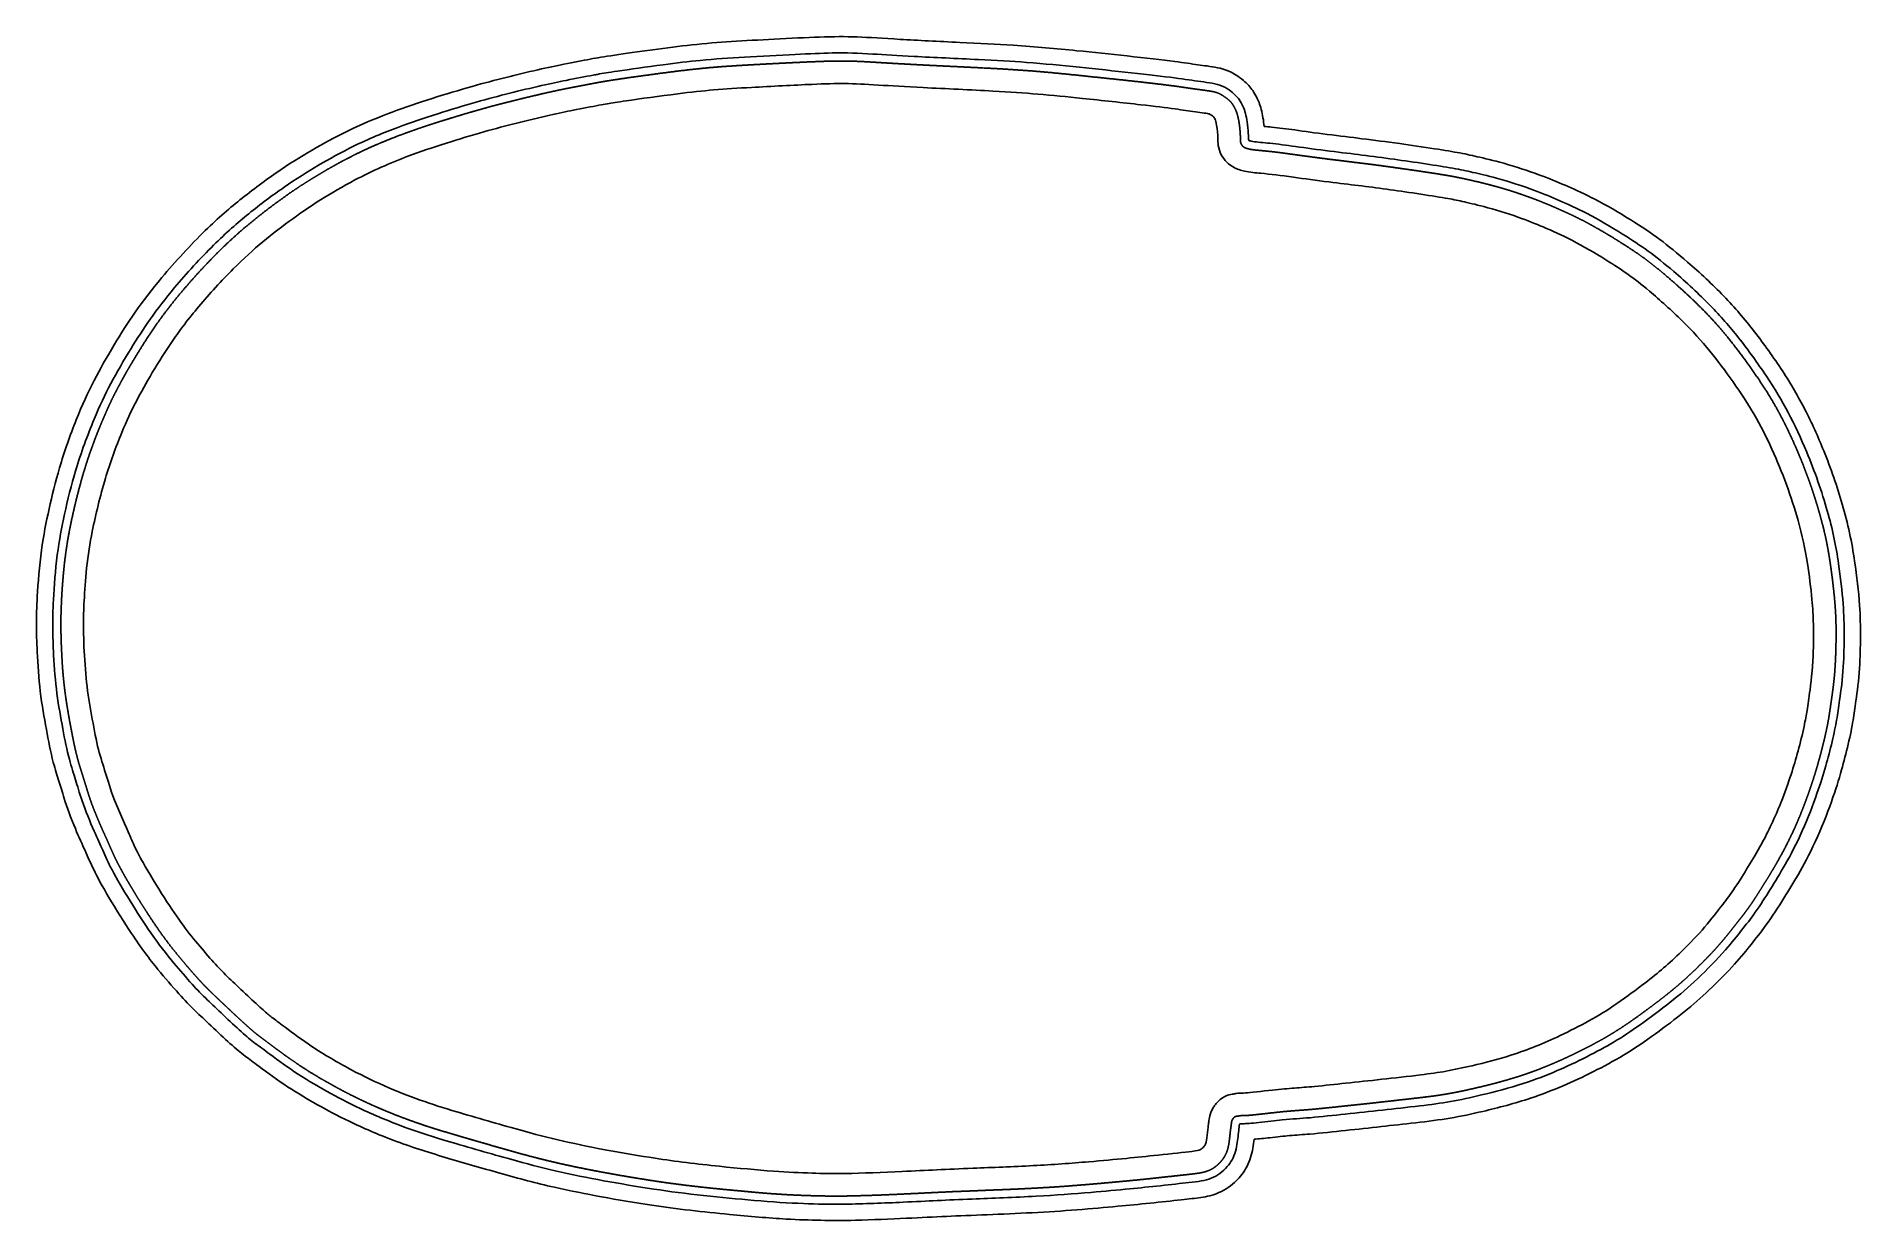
# Model space of a CAD drawing. Header units: millimetres. Extents: x -89 to 135, y -50 to 95.
import ezdxf

# ---------------------------------------------------------------- set-up
doc = ezdxf.new("R2010")
doc.units = ezdxf.units.MM
doc.layers.get('0').update_dxf_attribs({"linetype": 'CONTINUOUS'})

msp = doc.modelspace()

# ---------------------------------------------------------------- linework, layer by layer
for points, knots in [([(61.41, 84.39), (61.34, 85.07), (61.22, 85.83), (61.05, 86.48), (60.89, 87.09), (60.67, 87.61), (60.5, 87.94), (60.34, 88.27), (60.23, 88.46), (60, 88.8), (59.75, 89.17), (59.31, 89.67), (58.88, 90.02), (58.52, 90.32), (58.23, 90.52), (57.95, 90.7), (57.72, 90.84), (57.45, 91.02), (57.07, 91.18), (56.62, 91.38), (56.12, 91.52), (55.68, 91.61), (54.78, 91.79), (54.01, 91.86), (53.27, 91.97), (52.47, 92.08), (51.59, 92.22), (50.43, 92.37), (48.87, 92.57), (46.82, 92.8), (44.57, 93.05), (42.53, 93.27), (40.39, 93.5), (38.4, 93.7), (35.76, 93.97), (33.38, 94.19), (30.56, 94.37), (28.57, 94.5), (26.32, 94.61), (24, 94.72), (21.4, 94.84), (18.8, 94.97), (16.69, 95.09), (14.53, 95.22), (12.9, 95.33), (11.37, 95.39), (9.9, 95.45), (8.48, 95.43), (6.75, 95.37), (5.12, 95.31), (3.17, 95.22), (1.17, 95.11), (-0.64, 95.02), (-2.42, 94.93), (-4.06, 94.82), (-5.7, 94.72), (-7.24, 94.59), (-8.95, 94.41), (-10.44, 94.25), (-12.1, 94.04), (-13.75, 93.82), (-15.5, 93.58), (-17.17, 93.34), (-18.38, 93.16), (-19.81, 92.95), (-20.57, 92.82), (-21.42, 92.66)], [0.8733653, 0.8733653, 0.8733653, 0.8733653, 0.8767174, 0.8767174, 0.8767174, 0.8799069, 0.8799069, 0.8799069, 0.8831302, 0.8831302, 0.8831302, 0.8865506, 0.8865506, 0.8865506, 0.8894727, 0.8894727, 0.8894727, 0.8917429, 0.8917429, 0.8917429, 0.8944779, 0.8944779, 0.8944779, 0.9000814, 0.9000814, 0.9000814, 0.9062168, 0.9062168, 0.9062168, 0.9143874, 0.9143874, 0.9143874, 0.9217725, 0.9217725, 0.9217725, 0.9315509, 0.9315509, 0.9315509, 0.9384461, 0.9384461, 0.9384461, 0.9461403, 0.9461403, 0.9461403, 0.9540649, 0.9540649, 0.9540649, 0.9616306, 0.9616306, 0.9616306, 0.9687526, 0.9687526, 0.9687526, 0.9751593, 0.9751593, 0.9751593, 0.981566, 0.981566, 0.981566, 0.9871508, 0.9871508, 0.9871508, 0.9930344, 0.9930344, 0.9930344, 1, 1, 1, 1]), ([(-21.42, 92.66), (-22.36, 92.48), (-23.48, 92.27), (-24.65, 92.04), (-25.6, 91.85), (-26.65, 91.63), (-27.87, 91.35), (-29.13, 91.06), (-30.52, 90.72), (-31.74, 90.42), (-33.17, 90.06), (-34.44, 89.73), (-35.94, 89.31), (-37.49, 88.87), (-39.27, 88.33), (-40.87, 87.83), (-42.63, 87.27), (-44.12, 86.77), (-45.77, 86.15), (-47.29, 85.58), (-49.01, 84.88), (-50.68, 84.09), (-52.26, 83.34), (-53.74, 82.54), (-55.06, 81.79), (-56.57, 80.92), (-57.95, 80.08), (-59.42, 79.09), (-60.99, 78.03), (-62.6, 76.83), (-64.21, 75.56), (-65.66, 74.41), (-67.14, 73.14), (-68.74, 71.58), (-70.52, 69.84), (-72.44, 67.77), (-74.08, 65.81), (-76.57, 62.83), (-78.33, 60.19), (-79.95, 57.51), (-80.85, 56.01), (-81.67, 54.58), (-82.41, 53.13), (-83.17, 51.66), (-83.88, 50.09), (-84.6, 48.3), (-85.35, 46.42), (-86.08, 44.35), (-86.65, 42.41), (-87.18, 40.63), (-87.58, 38.99), (-87.94, 37.35), (-88.29, 35.77), (-88.62, 34.1), (-88.87, 32.28), (-89.14, 30.33), (-89.3, 28.25), (-89.39, 26.57), (-89.46, 25.25), (-89.49, 24.19), (-89.49, 23.11), (-89.49, 22.13), (-89.46, 21.05), (-89.4, 19.78), (-89.33, 18.24), (-89.21, 16.49), (-89.02, 14.93), (-88.81, 13.19), (-88.54, 11.73), (-88.27, 10.25), (-88.02, 8.89), (-87.75, 7.45), (-87.42, 6.18), (-87.19, 5.29), (-86.95, 4.54), (-86.74, 3.89), (-86.53, 3.23), (-86.34, 2.6), (-86.07, 1.74), (-85.75, 0.69), (-85.25, -0.67), (-84.71, -1.96), (-84.28, -2.97), (-83.85, -3.91), (-83.52, -4.65), (-83.13, -5.51), (-82.86, -6.16), (-82.45, -7), (-82, -7.95), (-81.36, -9.1), (-80.59, -10.41), (-79.71, -11.9), (-78.7, -13.5), (-77.79, -14.87), (-76.63, -16.61), (-75.6, -17.99), (-74.56, -19.26), (-73.71, -20.3), (-72.82, -21.34), (-71.98, -22.28), (-71.29, -23.05), (-70.67, -23.69), (-69.95, -24.39), (-69.4, -24.92), (-68.76, -25.52), (-68.02, -26.21), (-67.23, -26.95), (-66.38, -27.75), (-65.71, -28.36), (-64.97, -29.02), (-64.42, -29.48), (-63.84, -29.92), (-63.37, -30.28), (-62.83, -30.68), (-62.13, -31.2), (-61.11, -31.96), (-59.82, -32.9), (-58.62, -33.69), (-57.33, -34.54), (-56.16, -35.23), (-55.01, -35.88), (-53.8, -36.56), (-52.52, -37.24), (-51.06, -37.94), (-49.35, -38.77), (-47.44, -39.58), (-45.64, -40.27), (-43.5, -41.07), (-41.52, -41.71), (-39.24, -42.38), (-37.09, -43.03), (-34.66, -43.72), (-32.53, -44.32), (-30.12, -45), (-28.08, -45.55), (-25.83, -46.05), (-23.91, -46.49), (-21.9, -46.89), (-20.05, -47.23), (-17.97, -47.61), (-16.03, -47.94), (-13.85, -48.27), (-10.86, -48.72), (-7.48, -49.09), (-4.32, -49.4), (-1.85, -49.63), (0.52, -49.84), (2.64, -49.96), (4.16, -50.05), (5.5, -50.09), (6.93, -50.12), (8.18, -50.15), (9.57, -50.15), (11.2, -50.11), (13.2, -50.06), (15.49, -49.97), (17.43, -49.87), (19.29, -49.79), (20.78, -49.71), (22.37, -49.64), (23.88, -49.57), (25.55, -49.5), (27.37, -49.43), (30.93, -49.29), (34.86, -49.11), (38.38, -48.83), (40.21, -48.69), (41.87, -48.54), (43.41, -48.4), (44.73, -48.28), (46.02, -48.15), (47.42, -48.01), (48.7, -47.87), (50.05, -47.72), (51.22, -47.6), (52.15, -47.49), (52.92, -47.42), (53.64, -47.31), (54.36, -47.21), (55.11, -47.05), (55.86, -46.72), (56.66, -46.37), (57.39, -45.85), (57.97, -45.27), (58.45, -44.8), (58.89, -44.25), (59.28, -43.53), (59.66, -42.82), (59.9, -41.97), (60.02, -41.28), (60.09, -40.85), (60.13, -40.48), (60.17, -40.16)], [0, 0, 0, 0, 0.0076525, 0.0076525, 0.0076525, 0.0139014, 0.0139014, 0.0139014, 0.0204068, 0.0204068, 0.0204068, 0.0280599, 0.0280599, 0.0280599, 0.0358848, 0.0358848, 0.0358848, 0.0444759, 0.0444759, 0.0444759, 0.0524365, 0.0524365, 0.0524365, 0.0599625, 0.0599625, 0.0599625, 0.0685704, 0.0685704, 0.0685704, 0.0777687, 0.0777687, 0.0777687, 0.0860898, 0.0860898, 0.0860898, 0.0953914, 0.0953914, 0.0953914, 0.1095259, 0.1095259, 0.1095259, 0.1174045, 0.1174045, 0.1174045, 0.1254174, 0.1254174, 0.1254174, 0.1337528, 0.1337528, 0.1337528, 0.1413856, 0.1413856, 0.1413856, 0.1487498, 0.1487498, 0.1487498, 0.1565932, 0.1565932, 0.1565932, 0.1627873, 0.1627873, 0.1627873, 0.1683957, 0.1683957, 0.1683957, 0.1752008, 0.1752008, 0.1752008, 0.1828067, 0.1828067, 0.1828067, 0.1897544, 0.1897544, 0.1897544, 0.1946474, 0.1946474, 0.1946474, 0.1996768, 0.1996768, 0.1996768, 0.2057795, 0.2057795, 0.2057795, 0.2106138, 0.2106138, 0.2106138, 0.2162194, 0.2162194, 0.2162194, 0.2224947, 0.2224947, 0.2224947, 0.229635, 0.229635, 0.229635, 0.2387217, 0.2387217, 0.2387217, 0.2461484, 0.2461484, 0.2461484, 0.2522049, 0.2522049, 0.2522049, 0.2567662, 0.2567662, 0.2567662, 0.2617292, 0.2617292, 0.2617292, 0.267133, 0.267133, 0.267133, 0.2714561, 0.2714561, 0.2714561, 0.2777746, 0.2777746, 0.2777746, 0.2845757, 0.2845757, 0.2845757, 0.2917084, 0.2917084, 0.2917084, 0.300092, 0.300092, 0.300092, 0.3099716, 0.3099716, 0.3099716, 0.3193118, 0.3193118, 0.3193118, 0.3298597, 0.3298597, 0.3298597, 0.3388987, 0.3388987, 0.3388987, 0.3490019, 0.3490019, 0.3490019, 0.3628438, 0.3628438, 0.3628438, 0.373633, 0.373633, 0.373633, 0.381371, 0.381371, 0.381371, 0.3881228, 0.3881228, 0.3881228, 0.3964063, 0.3964063, 0.3964063, 0.4043239, 0.4043239, 0.4043239, 0.4118905, 0.4118905, 0.4118905, 0.4266426, 0.4266426, 0.4266426, 0.434278, 0.434278, 0.434278, 0.4408186, 0.4408186, 0.4408186, 0.4467762, 0.4467762, 0.4467762, 0.4515724, 0.4515724, 0.4515724, 0.4562643, 0.4562643, 0.4562643, 0.4612471, 0.4612471, 0.4612471, 0.4652882, 0.4652882, 0.4652882, 0.4693175, 0.4693175, 0.4693175, 0.4718061, 0.4718061, 0.4718061, 0.4718061]), ([(59.51, 82.65), (59.51, 82.66), (59.51, 82.67), (59.51, 82.68), (59.49, 83), (59.47, 83.99), (59.33, 84.93), (59.21, 85.7), (59.02, 86.36), (58.84, 86.78), (58.65, 87.2), (58.55, 87.38), (58.33, 87.69), (58.12, 88.01), (57.73, 88.4), (57.36, 88.68), (56.99, 88.95), (56.7, 89.16), (56.26, 89.35), (55.55, 89.67), (54.57, 89.77), (53.64, 89.9), (52.64, 90.03), (51.72, 90.18), (50.38, 90.36), (48.99, 90.54), (47.15, 90.75), (45.07, 90.98), (43.01, 91.21), (40.78, 91.44), (38.71, 91.66), (36.46, 91.89), (34.41, 92.09), (32.18, 92.26), (30.4, 92.39), (28.44, 92.5), (26.28, 92.61), (23.67, 92.74), (20.82, 92.86), (18.39, 92.99), (16.39, 93.1), (14.72, 93.21), (13.33, 93.29), (11.5, 93.4), (10.08, 93.45), (8.32, 93.42), (7.02, 93.39), (5.51, 93.32), (3.78, 93.24), (1.76, 93.14), (-0.47, 93.03), (-2.47, 92.92), (-4.38, 92.81), (-6.07, 92.69), (-7.9, 92.51), (-9.31, 92.37), (-10.84, 92.18), (-12.46, 91.97), (-14.52, 91.7), (-16.63, 91.4), (-18.06, 91.19), (-19.19, 91.02), (-19.88, 90.91), (-20.53, 90.79), (-20.7, 90.76), (-20.87, 90.73), (-21.05, 90.69)], [0.8694617, 0.8694617, 0.8694617, 0.8694617, 0.8695982, 0.8695982, 0.8695982, 0.8746874, 0.8746874, 0.8746874, 0.8788958, 0.8788958, 0.8788958, 0.8832029, 0.8832029, 0.8832029, 0.8874911, 0.8874911, 0.8874911, 0.8917262, 0.8917262, 0.8917262, 0.8984933, 0.8984933, 0.8984933, 0.9058239, 0.9058239, 0.9058239, 0.913503, 0.913503, 0.913503, 0.9211297, 0.9211297, 0.9211297, 0.9294424, 0.9294424, 0.9294424, 0.9360669, 0.9360669, 0.9360669, 0.9440586, 0.9440586, 0.9440586, 0.9506224, 0.9506224, 0.9506224, 0.9592798, 0.9592798, 0.9592798, 0.9657158, 0.9657158, 0.9657158, 0.9732703, 0.9732703, 0.9732703, 0.9804903, 0.9804903, 0.9804903, 0.9859936, 0.9859936, 0.9859936, 0.9929968, 0.9929968, 0.9929968, 0.9985333, 0.9985333, 0.9985333, 1, 1, 1, 1]), ([(-21.05, 90.69), (-22, 90.51), (-23.19, 90.29), (-24.39, 90.05), (-25.29, 89.88), (-26.26, 89.67), (-27.4, 89.41), (-28.67, 89.12), (-30.07, 88.78), (-31.29, 88.47), (-32.72, 88.12), (-33.95, 87.79), (-35.44, 87.37), (-36.92, 86.95), (-38.63, 86.44), (-40.17, 85.95), (-41.95, 85.39), (-43.44, 84.89), (-45.09, 84.27), (-46.76, 83.64), (-48.65, 82.86), (-50.43, 81.99), (-52.03, 81.21), (-53.5, 80.39), (-54.83, 79.61), (-56.26, 78.77), (-57.6, 77.92), (-59.04, 76.92), (-60.47, 75.92), (-61.95, 74.82), (-63.4, 73.65), (-64.78, 72.53), (-66.2, 71.29), (-67.73, 69.77), (-69.34, 68.18), (-71.05, 66.31), (-72.52, 64.56), (-74.77, 61.87), (-76.37, 59.51), (-77.87, 57.06), (-78.78, 55.59), (-79.61, 54.16), (-80.35, 52.77), (-81.07, 51.4), (-81.72, 50.01), (-82.4, 48.38), (-83.21, 46.46), (-84.02, 44.23), (-84.64, 42.15), (-85.22, 40.24), (-85.65, 38.47), (-86.04, 36.7), (-86.38, 35.14), (-86.7, 33.49), (-86.93, 31.7), (-87.17, 29.82), (-87.32, 27.83), (-87.4, 26.23), (-87.47, 24.86), (-87.5, 23.81), (-87.48, 22.65), (-87.48, 21.7), (-87.44, 20.6), (-87.38, 19.36), (-87.3, 17.81), (-87.16, 16.12), (-86.97, 14.67), (-86.77, 13.1), (-86.51, 11.74), (-86.25, 10.32), (-86.01, 9.02), (-85.75, 7.69), (-85.45, 6.57), (-85.2, 5.6), (-84.93, 4.82), (-84.69, 4.05), (-84.46, 3.3), (-84.22, 2.47), (-83.87, 1.44), (-83.48, 0.29), (-82.92, -1.08), (-82.39, -2.27), (-81.99, -3.19), (-81.63, -3.97), (-81.34, -4.62), (-80.99, -5.41), (-80.69, -6.1), (-80.2, -7.04), (-79.64, -8.09), (-78.84, -9.45), (-77.99, -10.84), (-77.12, -12.25), (-76.24, -13.62), (-75.44, -14.77), (-74.43, -16.22), (-73.55, -17.36), (-72.6, -18.5), (-71.86, -19.39), (-71.07, -20.3), (-70.36, -21.09), (-69.72, -21.8), (-69.17, -22.36), (-68.48, -23.03), (-67.94, -23.55), (-67.27, -24.17), (-66.53, -24.86), (-65.76, -25.59), (-64.96, -26.34), (-64.34, -26.9), (-63.63, -27.54), (-63.16, -27.93), (-62.59, -28.36), (-62.12, -28.72), (-61.53, -29.16), (-60.79, -29.71), (-59.77, -30.46), (-58.54, -31.35), (-57.41, -32.09), (-55.95, -33.05), (-54.68, -33.78), (-53.32, -34.52), (-52.05, -35.22), (-50.66, -35.94), (-49.11, -36.65), (-47.42, -37.43), (-45.62, -38.15), (-43.92, -38.77), (-42.27, -39.36), (-40.67, -39.87), (-38.86, -40.41), (-36.41, -41.14), (-33.57, -41.96), (-31.2, -42.62), (-29.26, -43.16), (-27.57, -43.6), (-25.74, -44.03), (-23.78, -44.48), (-21.7, -44.89), (-19.78, -45.25), (-17.72, -45.62), (-15.78, -45.95), (-13.62, -46.28), (-9.75, -46.87), (-5.25, -47.32), (-1.29, -47.67), (0.93, -47.86), (2.96, -47.99), (4.8, -48.06), (6.43, -48.12), (7.95, -48.16), (9.95, -48.13), (12.07, -48.1), (14.75, -48), (17.03, -47.89), (18.59, -47.82), (19.92, -47.75), (21.23, -47.69), (22.58, -47.63), (23.97, -47.56), (25.53, -47.5), (27.98, -47.4), (30.73, -47.3), (33.4, -47.16), (35.72, -47.03), (38.03, -46.86), (40.11, -46.68), (41.84, -46.54), (43.37, -46.4), (44.91, -46.25), (46.11, -46.13), (47.38, -46), (48.68, -45.86), (49.94, -45.72), (51.18, -45.59), (52.15, -45.48), (53.31, -45.35), (54.12, -45.26), (54.91, -44.95), (55.67, -44.65), (56.33, -44.15), (56.88, -43.51), (57.3, -43.02), (57.68, -42.37), (57.89, -41.65), (58.1, -40.91), (58.16, -40.16), (58.22, -39.59), (58.26, -39.18), (58.3, -38.91), (58.33, -38.66), (58.35, -38.53), (58.37, -38.38), (58.38, -38.29)], [0, 0, 0, 0, 0.0079224, 0.0079224, 0.0079224, 0.0138724, 0.0138724, 0.0138724, 0.0204811, 0.0204811, 0.0204811, 0.0281336, 0.0281336, 0.0281336, 0.0357267, 0.0357267, 0.0357267, 0.0445227, 0.0445227, 0.0445227, 0.0534402, 0.0534402, 0.0534402, 0.0614747, 0.0614747, 0.0614747, 0.070059, 0.070059, 0.070059, 0.0786265, 0.0786265, 0.0786265, 0.0867849, 0.0867849, 0.0867849, 0.0953376, 0.0953376, 0.0953376, 0.1084645, 0.1084645, 0.1084645, 0.1163693, 0.1163693, 0.1163693, 0.1241167, 0.1241167, 0.1241167, 0.1332979, 0.1332979, 0.1332979, 0.1417327, 0.1417327, 0.1417327, 0.1491682, 0.1491682, 0.1491682, 0.1569787, 0.1569787, 0.1569787, 0.1636952, 0.1636952, 0.1636952, 0.1691683, 0.1691683, 0.1691683, 0.1759679, 0.1759679, 0.1759679, 0.183318, 0.183318, 0.183318, 0.1899717, 0.1899717, 0.1899717, 0.1957804, 0.1957804, 0.1957804, 0.201384, 0.201384, 0.201384, 0.2076232, 0.2076232, 0.2076232, 0.2124266, 0.2124266, 0.2124266, 0.2182327, 0.2182327, 0.2182327, 0.224821, 0.224821, 0.224821, 0.2315096, 0.2315096, 0.2315096, 0.2399627, 0.2399627, 0.2399627, 0.2465519, 0.2465519, 0.2465519, 0.2524382, 0.2524382, 0.2524382, 0.2570183, 0.2570183, 0.2570183, 0.2618024, 0.2618024, 0.2618024, 0.2672294, 0.2672294, 0.2672294, 0.2717642, 0.2717642, 0.2717642, 0.2779703, 0.2779703, 0.2779703, 0.2859792, 0.2859792, 0.2859792, 0.2935063, 0.2935063, 0.2935063, 0.3016984, 0.3016984, 0.3016984, 0.3096927, 0.3096927, 0.3096927, 0.3204788, 0.3204788, 0.3204788, 0.329306, 0.329306, 0.329306, 0.3387449, 0.3387449, 0.3387449, 0.3488884, 0.3488884, 0.3488884, 0.3670821, 0.3670821, 0.3670821, 0.3773058, 0.3773058, 0.3773058, 0.3863763, 0.3863763, 0.3863763, 0.3959642, 0.3959642, 0.3959642, 0.4025607, 0.4025607, 0.4025607, 0.4093954, 0.4093954, 0.4093954, 0.4200791, 0.4200791, 0.4200791, 0.4293626, 0.4293626, 0.4293626, 0.4370771, 0.4370771, 0.4370771, 0.4430897, 0.4430897, 0.4430897, 0.4488925, 0.4488925, 0.4488925, 0.4558148, 0.4558148, 0.4558148, 0.4624931, 0.4624931, 0.4624931, 0.4676359, 0.4676359, 0.4676359, 0.4728516, 0.4728516, 0.4728516, 0.4766625, 0.4766625, 0.4766625, 0.4786038, 0.4786038, 0.4786038, 0.4786038]), ([(54.72, 85.91), (54.71, 85.91), (54.7, 85.91), (54.68, 85.92), (54.49, 85.97), (53.71, 86.08), (52.96, 86.18), (52.15, 86.29), (51.39, 86.41), (50.46, 86.54), (49.37, 86.69), (47.96, 86.86), (46.26, 87.05), (44.06, 87.3), (41.47, 87.58), (39.07, 87.83), (37.15, 88.03), (35.38, 88.21), (33.6, 88.36), (31.9, 88.5), (30.12, 88.62), (28.07, 88.73), (25.41, 88.88), (22.29, 89.02), (19.49, 89.16), (17.37, 89.26), (15.49, 89.38), (13.99, 89.47), (12.33, 89.57), (11.12, 89.64), (9.87, 89.65), (8.71, 89.66), (7.44, 89.63), (5.83, 89.56), (3.63, 89.46), (0.86, 89.32), (-1.6, 89.18), (-3.28, 89.09), (-4.77, 89), (-6.27, 88.87), (-7.63, 88.75), (-9.06, 88.6), (-10.67, 88.39), (-12.85, 88.12), (-15.32, 87.78), (-17.02, 87.53), (-18.05, 87.37), (-18.77, 87.26), (-19.32, 87.17), (-19.68, 87.11), (-19.99, 87.05), (-20.35, 86.99)], [0.8930718, 0.8930718, 0.8930718, 0.8930718, 0.8935739, 0.8935739, 0.8935739, 0.8989375, 0.8989375, 0.8989375, 0.9046902, 0.9046902, 0.9046902, 0.911459, 0.911459, 0.911459, 0.920221, 0.920221, 0.920221, 0.9272353, 0.9272353, 0.9272353, 0.9339751, 0.9339751, 0.9339751, 0.9426782, 0.9426782, 0.9426782, 0.9492731, 0.9492731, 0.9492731, 0.9565615, 0.9565615, 0.9565615, 0.9632617, 0.9632617, 0.9632617, 0.9724463, 0.9724463, 0.9724463, 0.9787454, 0.9787454, 0.9787454, 0.9844742, 0.9844742, 0.9844742, 0.9922371, 0.9922371, 0.9922371, 0.9969287, 0.9969287, 0.9969287, 1, 1, 1, 1]), ([(-20.35, 86.99), (-21.23, 86.82), (-22.4, 86.6), (-23.51, 86.38), (-24.39, 86.21), (-25.3, 86.02), (-26.41, 85.76), (-27.7, 85.47), (-29.18, 85.11), (-30.46, 84.79), (-31.85, 84.44), (-33.03, 84.13), (-34.49, 83.72), (-35.93, 83.31), (-37.62, 82.8), (-39.11, 82.33), (-40.85, 81.78), (-42.27, 81.3), (-43.84, 80.71), (-45.93, 79.92), (-48.28, 78.89), (-50.34, 77.8), (-51.87, 76.99), (-53.25, 76.18), (-54.56, 75.36), (-55.68, 74.66), (-56.8, 73.9), (-57.99, 73.04), (-59.22, 72.14), (-60.46, 71.19), (-61.68, 70.18), (-62.83, 69.22), (-64.01, 68.15), (-65.3, 66.86), (-66.72, 65.44), (-68.24, 63.79), (-69.54, 62.24), (-70.8, 60.74), (-71.83, 59.38), (-72.74, 58.05), (-73.63, 56.76), (-74.46, 55.43), (-75.25, 54.11), (-76, 52.86), (-76.66, 51.69), (-77.25, 50.54), (-77.85, 49.37), (-78.41, 48.16), (-79, 46.74), (-79.73, 44.99), (-80.45, 42.99), (-81.01, 41.12), (-81.69, 38.86), (-82.19, 36.76), (-82.63, 34.59), (-82.91, 33.17), (-83.15, 31.66), (-83.32, 30.05), (-83.48, 28.66), (-83.57, 27.23), (-83.63, 26.05), (-83.69, 24.92), (-83.71, 24.04), (-83.71, 23.14), (-83.71, 22.34), (-83.69, 21.44), (-83.65, 20.38), (-83.59, 19), (-83.48, 17.41), (-83.33, 16.04), (-83.17, 14.57), (-82.96, 13.33), (-82.72, 12), (-82.48, 10.7), (-82.23, 9.31), (-81.97, 8.2), (-81.7, 7.05), (-81.42, 6.24), (-81.11, 5.24), (-80.8, 4.27), (-80.53, 3.26), (-80.1, 2.07), (-79.58, 0.66), (-78.79, -1.07), (-78.22, -2.36), (-77.89, -3.1), (-77.64, -3.68), (-77.38, -4.24), (-77.13, -4.77), (-76.82, -5.37), (-76.39, -6.14), (-75.68, -7.4), (-74.68, -9.04), (-73.76, -10.48), (-72.92, -11.78), (-72.16, -12.89), (-71.47, -13.83), (-70.78, -14.78), (-70.12, -15.59), (-69.38, -16.47), (-68.74, -17.22), (-68.07, -18), (-67.5, -18.63), (-66.91, -19.28), (-66.46, -19.73), (-65.79, -20.37), (-65.26, -20.88), (-64.55, -21.55), (-63.8, -22.26), (-63.08, -22.92), (-62.36, -23.6), (-61.82, -24.09), (-61.33, -24.53), (-61.01, -24.8), (-60.69, -25.06), (-60.33, -25.34), (-59.89, -25.67), (-59.28, -26.13), (-58.39, -26.8), (-57.19, -27.68), (-56.09, -28.44), (-54.34, -29.63), (-52.86, -30.48), (-51.22, -31.37), (-49.87, -32.11), (-48.37, -32.86), (-46.73, -33.58), (-45.26, -34.23), (-43.75, -34.82), (-42.31, -35.34), (-40.88, -35.84), (-39.47, -36.29), (-37.84, -36.78), (-35.45, -37.49), (-32.59, -38.31), (-30.25, -38.97), (-28.24, -39.53), (-26.57, -39.97), (-24.72, -40.39), (-22.89, -40.8), (-20.94, -41.2), (-19.13, -41.53), (-17.22, -41.88), (-15.41, -42.18), (-13.44, -42.49), (-10.97, -42.87), (-8.27, -43.2), (-5.53, -43.48), (-3.21, -43.71), (-0.92, -43.93), (1.11, -44.08), (2.83, -44.2), (4.37, -44.27), (5.85, -44.32), (7.11, -44.36), (8.35, -44.38), (9.92, -44.36), (11.96, -44.33), (14.61, -44.23), (16.86, -44.12), (18.46, -44.05), (19.82, -43.98), (21.17, -43.91), (22.56, -43.85), (24.02, -43.78), (25.65, -43.72), (27.98, -43.62), (30.56, -43.53), (33.03, -43.4), (35.4, -43.27), (37.73, -43.1), (39.85, -42.92), (41.51, -42.78), (43, -42.64), (44.48, -42.5), (45.72, -42.38), (47.02, -42.25), (48.37, -42.1), (50, -41.92), (51.63, -41.75), (52.54, -41.64), (53.13, -41.56), (53.38, -41.5), (53.51, -41.44), (53.64, -41.39), (53.72, -41.35), (53.87, -41.21), (53.99, -41.09), (54.11, -40.94), (54.17, -40.84), (54.23, -40.73), (54.27, -40.62), (54.33, -40.28), (54.39, -39.94), (54.44, -39.42), (54.49, -38.94), (54.53, -38.63), (54.57, -38.32), (54.59, -38.16), (54.61, -38.05), (54.61, -38.06), (54.62, -37.93), (54.63, -37.84), (54.65, -37.59), (54.73, -37.26), (54.83, -36.9), (55, -36.54), (55.11, -36.34), (55.24, -36.13), (55.25, -36.11), (55.42, -35.88), (55.55, -35.71), (55.75, -35.48), (56.01, -35.27), (56.21, -35.11), (56.49, -34.92), (56.84, -34.78), (57.17, -34.65), (57.48, -34.6), (57.61, -34.59), (57.81, -34.56), (57.72, -34.57), (57.75, -34.57), (57.78, -34.56), (57.93, -34.53), (58.18, -34.5), (58.38, -34.47), (58.6, -34.47), (58.7, -34.47), (58.85, -34.47), (58.91, -34.47), (59.12, -34.46), (59.69, -34.42), (61.15, -34.25), (62.43, -34.11), (63.47, -34), (64.36, -33.92), (65.13, -33.86), (65.94, -33.8), (66.69, -33.74), (67.59, -33.66), (68.81, -33.55), (70.2, -33.39), (71.4, -33.27), (72.95, -33.1), (74.27, -32.96), (75.88, -32.78), (77.37, -32.61), (79.1, -32.43), (80.65, -32.24), (81.82, -32.09), (82.84, -31.95), (83.77, -31.78), (84.81, -31.59), (85.83, -31.37), (86.96, -31.11), (88.51, -30.75), (90.22, -30.3), (91.73, -29.82), (93.94, -29.12), (95.68, -28.4), (97.8, -27.4), (98.95, -26.86), (100.2, -26.22), (101.33, -25.6), (102.55, -24.93), (103.59, -24.28), (104.88, -23.39), (105.93, -22.66), (107.13, -21.77), (108.19, -20.95), (109.08, -20.27), (109.82, -19.67), (110.51, -19.08), (111.22, -18.47), (111.93, -17.82), (112.72, -17.05), (113.71, -16.09), (114.74, -15.01), (115.54, -14.08), (116.41, -13.05), (117.11, -12.15), (117.77, -11.3), (118.28, -10.65), (118.76, -10), (119.28, -9.21), (119.84, -8.36), (120.4, -7.45), (120.91, -6.62), (121.46, -5.74), (121.97, -4.9), (122.57, -3.79), (123.34, -2.37), (124.22, -0.53), (124.92, 1.23), (125.43, 2.51), (125.84, 3.69), (126.17, 4.69), (126.51, 5.71), (126.76, 6.57), (127.05, 7.62), (127.3, 8.57), (127.57, 9.67), (127.77, 10.6), (127.94, 11.38), (128.05, 11.98), (128.14, 12.58), (128.25, 13.3), (128.37, 14.11), (128.51, 15.09), (128.7, 16.51), (128.85, 18.26), (128.9, 19.88), (128.94, 21.1), (128.94, 22.2), (128.92, 23.18), (128.9, 24.17), (128.85, 25.12), (128.74, 26.23), (128.6, 27.64), (128.41, 29.2), (128.19, 30.66), (127.91, 32.43), (127.55, 34.12), (127.03, 35.95), (126.22, 38.82), (125.11, 41.88), (123.82, 44.7), (123.14, 46.2), (122.45, 47.58), (121.6, 49.03), (120.89, 50.26), (120.01, 51.61), (119.04, 52.98), (118.11, 54.3), (117.14, 55.59), (116.21, 56.74), (115.16, 58.03), (114.09, 59.2), (112.78, 60.49), (111.52, 61.73), (110.05, 63.06), (108.77, 64.13), (107.77, 64.97), (106.92, 65.62), (106.11, 66.21), (105.29, 66.79), (104.42, 67.35), (103.42, 67.98), (102.11, 68.8), (100.62, 69.67), (99.32, 70.34), (97.97, 71.04), (96.81, 71.55), (95.71, 72.02), (94.76, 72.42), (93.8, 72.81), (92.6, 73.24), (91.29, 73.71), (89.74, 74.18), (88.41, 74.53), (87.36, 74.8), (86.48, 75), (85.74, 75.17), (85.09, 75.31), (84.53, 75.43), (83.66, 75.58), (82.76, 75.74), (81.5, 75.93), (80.16, 76.13), (78.87, 76.32), (77.58, 76.51), (76.5, 76.66), (75.22, 76.83), (74.19, 76.97), (72.95, 77.12), (71.91, 77.25), (70.68, 77.4), (69.37, 77.56), (67.87, 77.75), (66.32, 77.96), (65.03, 78.14), (63.4, 78.36), (62.22, 78.51), (61, 78.63), (60.33, 78.69), (59.69, 78.74), (58.99, 78.89), (58.56, 78.98), (58.07, 79.12), (57.59, 79.4), (57.18, 79.64), (56.85, 79.95), (56.62, 80.21), (56.37, 80.51), (56.19, 80.77), (56.01, 81.19), (55.86, 81.54), (55.77, 82.02), (55.75, 82.28), (55.72, 82.6), (55.73, 82.72), (55.72, 82.95), (55.7, 83.36), (55.65, 84.04), (55.57, 84.53), (55.5, 84.93), (55.43, 85.14), (55.39, 85.23), (55.36, 85.31), (55.32, 85.38), (55.28, 85.46), (55.23, 85.55), (55.21, 85.57), (55.22, 85.56), (55.23, 85.55), (55.21, 85.57), (55.08, 85.67), (54.96, 85.75), (54.77, 85.88), (54.72, 85.91), (54.72, 85.91), (54.72, 85.91), (54.72, 85.91)], [0, 0, 0, 0, 0.0075727, 0.0075727, 0.0075727, 0.0136093, 0.0136093, 0.0136093, 0.0206161, 0.0206161, 0.0206161, 0.0282676, 0.0282676, 0.0282676, 0.0358592, 0.0358592, 0.0358592, 0.0446703, 0.0446703, 0.0446703, 0.0563252, 0.0563252, 0.0563252, 0.0650244, 0.0650244, 0.0650244, 0.0723659, 0.0723659, 0.0723659, 0.0799856, 0.0799856, 0.0799856, 0.0872046, 0.0872046, 0.0872046, 0.0951633, 0.0951633, 0.0951633, 0.1028523, 0.1028523, 0.1028523, 0.1102946, 0.1102946, 0.1102946, 0.117324, 0.117324, 0.117324, 0.1244296, 0.1244296, 0.1244296, 0.1332108, 0.1332108, 0.1332108, 0.1438724, 0.1438724, 0.1438724, 0.1508769, 0.1508769, 0.1508769, 0.1569718, 0.1569718, 0.1569718, 0.1627364, 0.1627364, 0.1627364, 0.1678758, 0.1678758, 0.1678758, 0.1745148, 0.1745148, 0.1745148, 0.1815685, 0.1815685, 0.1815685, 0.1885063, 0.1885063, 0.1885063, 0.195642, 0.195642, 0.195642, 0.2025373, 0.2025373, 0.2025373, 0.2107446, 0.2107446, 0.2107446, 0.215507, 0.215507, 0.215507, 0.2200869, 0.2200869, 0.2200869, 0.2275163, 0.2275163, 0.2275163, 0.2341884, 0.2341884, 0.2341884, 0.2409523, 0.2409523, 0.2409523, 0.2467555, 0.2467555, 0.2467555, 0.2526403, 0.2526403, 0.2526403, 0.2573412, 0.2573412, 0.2573412, 0.2617696, 0.2617696, 0.2617696, 0.2657638, 0.2657638, 0.2657638, 0.2701403, 0.2701403, 0.2701403, 0.2765125, 0.2765125, 0.2765125, 0.2865849, 0.2865849, 0.2865849, 0.2948799, 0.2948799, 0.2948799, 0.3022655, 0.3022655, 0.3022655, 0.3095966, 0.3095966, 0.3095966, 0.3203842, 0.3203842, 0.3203842, 0.3296027, 0.3296027, 0.3296027, 0.3386906, 0.3386906, 0.3386906, 0.3482745, 0.3482745, 0.3482745, 0.3602505, 0.3602505, 0.3602505, 0.3704293, 0.3704293, 0.3704293, 0.3790616, 0.3790616, 0.3790616, 0.3863958, 0.3863958, 0.3863958, 0.3959833, 0.3959833, 0.3959833, 0.4027624, 0.4027624, 0.4027624, 0.4097874, 0.4097874, 0.4097874, 0.4198552, 0.4198552, 0.4198552, 0.4294567, 0.4294567, 0.4294567, 0.4369709, 0.4369709, 0.4369709, 0.4432425, 0.4432425, 0.4432425, 0.450772, 0.450772, 0.450772, 0.4557006, 0.4557006, 0.4557006, 0.4608134, 0.4608134, 0.4608134, 0.4651083, 0.4651083, 0.4651083, 0.4693664, 0.4693664, 0.4693664, 0.4735931, 0.4735931, 0.4735931, 0.4764414, 0.4764414, 0.4764414, 0.4785294, 0.4785294, 0.4785294, 0.4800718, 0.4800718, 0.4800718, 0.4817622, 0.4817622, 0.4817622, 0.4835821, 0.4835821, 0.4835821, 0.4850012, 0.4850012, 0.4850012, 0.4860989, 0.4860989, 0.4860989, 0.4871082, 0.4871082, 0.4871082, 0.4887026, 0.4887026, 0.4887026, 0.4903851, 0.4903851, 0.4903851, 0.4918254, 0.4918254, 0.4918254, 0.4939225, 0.4939225, 0.4939225, 0.4996637, 0.4996637, 0.4996637, 0.5043812, 0.5043812, 0.5043812, 0.5093817, 0.5093817, 0.5093817, 0.5162353, 0.5162353, 0.5162353, 0.5250946, 0.5250946, 0.5250946, 0.5332927, 0.5332927, 0.5332927, 0.5394868, 0.5394868, 0.5394868, 0.5463818, 0.5463818, 0.5463818, 0.5558105, 0.5558105, 0.5558105, 0.5696914, 0.5696914, 0.5696914, 0.5772193, 0.5772193, 0.5772193, 0.5853135, 0.5853135, 0.5853135, 0.5919418, 0.5919418, 0.5919418, 0.5975005, 0.5975005, 0.5975005, 0.6031695, 0.6031695, 0.6031695, 0.61031, 0.61031, 0.61031, 0.6182077, 0.6182077, 0.6182077, 0.6242176, 0.6242176, 0.6242176, 0.6306018, 0.6306018, 0.6306018, 0.6373562, 0.6373562, 0.6373562, 0.6459705, 0.6459705, 0.6459705, 0.6522078, 0.6522078, 0.6522078, 0.6585989, 0.6585989, 0.6585989, 0.6643843, 0.6643843, 0.6643843, 0.6692516, 0.6692516, 0.6692516, 0.6751373, 0.6751373, 0.6751373, 0.6836456, 0.6836456, 0.6836456, 0.6900331, 0.6900331, 0.6900331, 0.6964688, 0.6964688, 0.6964688, 0.7046559, 0.7046559, 0.7046559, 0.7146341, 0.7146341, 0.7146341, 0.7303634, 0.7303634, 0.7303634, 0.7387581, 0.7387581, 0.7387581, 0.7459281, 0.7459281, 0.7459281, 0.7528376, 0.7528376, 0.7528376, 0.7605614, 0.7605614, 0.7605614, 0.7680439, 0.7680439, 0.7680439, 0.7739263, 0.7739263, 0.7739263, 0.7798102, 0.7798102, 0.7798102, 0.7875148, 0.7875148, 0.7875148, 0.7955115, 0.7955115, 0.7955115, 0.8023459, 0.8023459, 0.8023459, 0.8098484, 0.8098484, 0.8098484, 0.8157172, 0.8157172, 0.8157172, 0.8209305, 0.8209305, 0.8209305, 0.8263459, 0.8263459, 0.8263459, 0.8315235, 0.8315235, 0.8315235, 0.837715, 0.837715, 0.837715, 0.8428694, 0.8428694, 0.8428694, 0.8487105, 0.8487105, 0.8487105, 0.8561085, 0.8561085, 0.8561085, 0.8601062, 0.8601062, 0.8601062, 0.8625187, 0.8625187, 0.8625187, 0.8645627, 0.8645627, 0.8645627, 0.8669259, 0.8669259, 0.8669259, 0.8688349, 0.8688349, 0.8688349, 0.8710454, 0.8710454, 0.8710454, 0.8751084, 0.8751084, 0.8751084, 0.8784465, 0.8784465, 0.8784465, 0.8813074, 0.8813074, 0.8813074, 0.8846055, 0.8846055, 0.8846055, 0.8877051, 0.8877051, 0.8877051, 0.8905242, 0.8905242, 0.8905242, 0.8906229, 0.8906229, 0.8906229, 0.8906229]), ([(60.17, -40.16), (60.74, -40.11), (61.43, -40.04), (62.11, -39.96), (63, -39.86), (63.83, -39.77), (64.51, -39.71), (65.4, -39.63), (66.14, -39.58), (67.04, -39.51), (68.38, -39.4), (69.99, -39.22), (71.39, -39.07), (72.98, -38.91), (74.31, -38.76), (75.84, -38.59), (77.12, -38.45), (78.56, -38.29), (80.05, -38.12), (81.53, -37.95), (82.98, -37.77), (84.26, -37.56), (85.66, -37.32), (86.9, -37.05), (88.3, -36.72), (90.17, -36.29), (92.28, -35.73), (94.16, -35.1), (95.6, -34.62), (96.87, -34.12), (98.15, -33.58), (99.33, -33.07), (100.58, -32.49), (101.89, -31.83), (103.14, -31.2), (104.37, -30.54), (105.56, -29.83), (106.68, -29.16), (107.81, -28.4), (109.03, -27.52), (110.26, -26.64), (111.54, -25.68), (112.63, -24.81), (113.76, -23.93), (114.7, -23.12), (115.72, -22.16), (116.74, -21.22), (117.88, -20.1), (118.9, -18.98), (119.76, -18.05), (120.49, -17.16), (121.07, -16.44), (121.7, -15.65), (122.2, -15.03), (122.8, -14.23), (123.55, -13.24), (124.36, -12.01), (125.05, -10.91), (125.74, -9.81), (126.32, -8.88), (127.04, -7.62), (127.68, -6.52), (128.42, -5.13), (129.13, -3.58), (129.91, -1.91), (130.61, -0.13), (131.13, 1.35), (131.67, 2.86), (132.03, 4.01), (132.39, 5.29), (132.66, 6.25), (132.95, 7.35), (133.2, 8.44), (133.46, 9.53), (133.66, 10.54), (133.8, 11.37), (133.93, 12.17), (134.02, 12.83), (134.15, 13.77), (134.31, 14.86), (134.49, 16.3), (134.58, 17.75), (134.67, 19.11), (134.7, 20.42), (134.7, 21.55), (134.71, 22.93), (134.69, 24.14), (134.6, 25.5), (134.47, 27.22), (134.25, 29.08), (133.99, 30.91), (133.66, 33.21), (133.15, 35.58), (132.47, 37.95), (131.84, 40.11), (131.08, 42.33), (130.19, 44.51), (129.48, 46.27), (128.72, 47.94), (127.88, 49.58), (127.09, 51.12), (126.19, 52.68), (125.11, 54.33), (124.04, 55.96), (122.84, 57.63), (121.65, 59.17), (120.47, 60.69), (119.28, 62.1), (117.89, 63.54), (116.53, 64.94), (114.96, 66.41), (113.46, 67.71), (112.22, 68.79), (111.08, 69.71), (110.04, 70.49), (108.87, 71.35), (107.77, 72.07), (106.48, 72.88), (105.1, 73.74), (103.51, 74.68), (102.05, 75.43), (100.82, 76.07), (99.74, 76.56), (98.78, 76.98), (97.78, 77.42), (96.85, 77.81), (95.68, 78.26), (94.41, 78.74), (92.85, 79.27), (91.33, 79.72), (90.05, 80.08), (88.86, 80.38), (87.94, 80.59), (87.04, 80.8), (86.38, 80.95), (85.47, 81.12), (84.65, 81.27), (83.6, 81.45), (82.35, 81.64), (80.95, 81.86), (79.39, 82.08), (78.08, 82.27), (76.32, 82.51), (75.03, 82.68), (73.42, 82.88), (72.17, 83.04), (70.67, 83.22), (69.15, 83.41), (67.72, 83.59), (66.36, 83.78), (65.19, 83.95), (64.16, 84.09), (63.22, 84.21), (62.33, 84.3), (62.01, 84.34), (61.7, 84.36), (61.41, 84.39)], [0.4952535, 0.4952535, 0.4952535, 0.4952535, 0.4982372, 0.4982372, 0.4982372, 0.5021873, 0.5021873, 0.5021873, 0.5073839, 0.5073839, 0.5073839, 0.515081, 0.515081, 0.515081, 0.5238057, 0.5238057, 0.5238057, 0.5311486, 0.5311486, 0.5311486, 0.5384523, 0.5384523, 0.5384523, 0.5464348, 0.5464348, 0.5464348, 0.5570998, 0.5570998, 0.5570998, 0.5653152, 0.5653152, 0.5653152, 0.5728662, 0.5728662, 0.5728662, 0.5801026, 0.5801026, 0.5801026, 0.5869382, 0.5869382, 0.5869382, 0.593809, 0.593809, 0.593809, 0.6008855, 0.6008855, 0.6008855, 0.6078598, 0.6078598, 0.6078598, 0.6136659, 0.6136659, 0.6136659, 0.6199082, 0.6199082, 0.6199082, 0.6275408, 0.6275408, 0.6275408, 0.6352828, 0.6352828, 0.6352828, 0.6420961, 0.6420961, 0.6420961, 0.6494644, 0.6494644, 0.6494644, 0.6569928, 0.6569928, 0.6569928, 0.6627066, 0.6627066, 0.6627066, 0.668473, 0.668473, 0.668473, 0.6740897, 0.6740897, 0.6740897, 0.6806377, 0.6806377, 0.6806377, 0.6867625, 0.6867625, 0.6867625, 0.6941788, 0.6941788, 0.6941788, 0.7035925, 0.7035925, 0.7035925, 0.715355, 0.715355, 0.715355, 0.7260569, 0.7260569, 0.7260569, 0.7346855, 0.7346855, 0.7346855, 0.7427362, 0.7427362, 0.7427362, 0.7506948, 0.7506948, 0.7506948, 0.7586144, 0.7586144, 0.7586144, 0.766334, 0.766334, 0.766334, 0.7727256, 0.7727256, 0.7727256, 0.7798279, 0.7798279, 0.7798279, 0.7873695, 0.7873695, 0.7873695, 0.7937058, 0.7937058, 0.7937058, 0.8002997, 0.8002997, 0.8002997, 0.8074789, 0.8074789, 0.8074789, 0.8134952, 0.8134952, 0.8134952, 0.8193399, 0.8193399, 0.8193399, 0.8245382, 0.8245382, 0.8245382, 0.8303335, 0.8303335, 0.8303335, 0.8381051, 0.8381051, 0.8381051, 0.8441038, 0.8441038, 0.8441038, 0.8497105, 0.8497105, 0.8497105, 0.8546107, 0.8546107, 0.8546107, 0.8563866, 0.8563866, 0.8563866, 0.8563866]), ([(58.38, -38.29), (58.42, -38.28), (58.46, -38.27), (58.49, -38.27), (58.66, -38.24), (58.6, -38.24), (58.8, -38.24), (59.11, -38.24), (59.83, -38.19), (60.77, -38.09), (61.7, -38), (62.76, -37.87), (63.61, -37.78), (64.96, -37.65), (65.88, -37.6), (67.07, -37.5), (68.4, -37.38), (70, -37.21), (71.38, -37.06), (73, -36.89), (74.37, -36.74), (75.98, -36.56), (77.37, -36.41), (78.98, -36.23), (80.55, -36.05), (81.91, -35.89), (83.17, -35.72), (84.3, -35.52), (85.58, -35.29), (86.77, -35.03), (88.11, -34.71), (89.77, -34.32), (91.6, -33.84), (93.23, -33.3), (94.76, -32.81), (96.09, -32.29), (97.44, -31.71), (98.58, -31.22), (99.8, -30.65), (101.06, -30.01), (102.22, -29.42), (103.35, -28.82), (104.42, -28.18), (105.45, -27.57), (106.47, -26.89), (107.61, -26.08), (108.85, -25.2), (110.17, -24.21), (111.28, -23.33), (112.54, -22.34), (113.54, -21.48), (114.7, -20.38), (115.82, -19.33), (117.09, -18.04), (118.1, -16.88), (118.91, -15.96), (119.53, -15.16), (120.1, -14.45), (120.65, -13.75), (121.19, -13.08), (121.77, -12.25), (122.4, -11.36), (123.05, -10.34), (123.62, -9.43), (124.24, -8.43), (124.79, -7.54), (125.46, -6.37), (126.11, -5.22), (126.86, -3.77), (127.56, -2.21), (128.27, -0.63), (128.89, 1), (129.36, 2.35), (129.82, 3.64), (130.14, 4.66), (130.45, 5.78), (130.71, 6.69), (130.98, 7.72), (131.22, 8.74), (131.45, 9.72), (131.64, 10.63), (131.77, 11.38), (131.92, 12.22), (132.01, 12.91), (132.14, 13.85), (132.31, 14.97), (132.5, 16.44), (132.59, 17.94), (132.68, 19.31), (132.7, 20.64), (132.71, 21.79), (132.71, 23.15), (132.68, 24.34), (132.57, 25.69), (132.45, 27.24), (132.25, 28.95), (132.01, 30.61), (131.7, 32.76), (131.26, 34.9), (130.63, 37.1), (129.95, 39.48), (129.1, 41.95), (128.1, 44.35), (127.39, 46.04), (126.64, 47.64), (125.81, 49.22), (125.06, 50.65), (124.18, 52.12), (123.14, 53.68), (122.07, 55.28), (120.87, 56.93), (119.71, 58.41), (118.62, 59.79), (117.53, 61.05), (116.24, 62.36), (114.87, 63.76), (113.26, 65.26), (111.77, 66.53), (110.61, 67.53), (109.57, 68.35), (108.61, 69.05), (107.61, 69.78), (106.62, 70.43), (105.47, 71.15), (104.1, 72.01), (102.52, 72.94), (101.1, 73.67), (99.84, 74.32), (98.74, 74.82), (97.75, 75.25), (96.77, 75.67), (95.83, 76.07), (94.66, 76.51), (93.26, 77.03), (91.53, 77.6), (89.96, 78.02), (88.84, 78.33), (87.86, 78.56), (87.07, 78.74), (86.24, 78.92), (85.58, 79.07), (84.59, 79.25), (83.72, 79.4), (82.55, 79.59), (81.26, 79.78), (79.94, 79.98), (78.56, 80.18), (77.4, 80.34), (75.93, 80.55), (74.79, 80.7), (73.42, 80.87), (72.28, 81.01), (70.91, 81.17), (69.47, 81.35), (68, 81.54), (66.52, 81.74), (65.28, 81.91), (64.1, 82.08), (63.08, 82.21), (62.11, 82.31), (61.31, 82.4), (60.53, 82.46), (60.03, 82.53), (59.74, 82.58), (59.56, 82.63), (59.51, 82.65)], [0.4886736, 0.4886736, 0.4886736, 0.4886736, 0.4892796, 0.4892796, 0.4892796, 0.4921677, 0.4921677, 0.4921677, 0.4965778, 0.4965778, 0.4965778, 0.5009148, 0.5009148, 0.5009148, 0.5077588, 0.5077588, 0.5077588, 0.5154501, 0.5154501, 0.5154501, 0.5244903, 0.5244903, 0.5244903, 0.5323502, 0.5323502, 0.5323502, 0.5392071, 0.5392071, 0.5392071, 0.5469524, 0.5469524, 0.5469524, 0.5565224, 0.5565224, 0.5565224, 0.5654834, 0.5654834, 0.5654834, 0.5730118, 0.5730118, 0.5730118, 0.579875, 0.579875, 0.579875, 0.586439, 0.586439, 0.586439, 0.5935762, 0.5935762, 0.5935762, 0.6016754, 0.6016754, 0.6016754, 0.6095091, 0.6095091, 0.6095091, 0.6157685, 0.6157685, 0.6157685, 0.6219132, 0.6219132, 0.6219132, 0.6285593, 0.6285593, 0.6285593, 0.6358287, 0.6358287, 0.6358287, 0.6429112, 0.6429112, 0.6429112, 0.6500433, 0.6500433, 0.6500433, 0.6568994, 0.6568994, 0.6568994, 0.6624405, 0.6624405, 0.6624405, 0.6677255, 0.6677255, 0.6677255, 0.6736757, 0.6736757, 0.6736757, 0.6807347, 0.6807347, 0.6807347, 0.6871716, 0.6871716, 0.6871716, 0.6948202, 0.6948202, 0.6948202, 0.7035668, 0.7035668, 0.7035668, 0.7148533, 0.7148533, 0.7148533, 0.7270544, 0.7270544, 0.7270544, 0.7356858, 0.7356858, 0.7356858, 0.7434857, 0.7434857, 0.7434857, 0.7515238, 0.7515238, 0.7515238, 0.7590181, 0.7590181, 0.7590181, 0.7670155, 0.7670155, 0.7670155, 0.7732352, 0.7732352, 0.7732352, 0.7797245, 0.7797245, 0.7797245, 0.7874313, 0.7874313, 0.7874313, 0.7942204, 0.7942204, 0.7942204, 0.8009022, 0.8009022, 0.8009022, 0.808824, 0.808824, 0.808824, 0.814453, 0.814453, 0.814453, 0.8203987, 0.8203987, 0.8203987, 0.8256115, 0.8256115, 0.8256115, 0.8309446, 0.8309446, 0.8309446, 0.8376961, 0.8376961, 0.8376961, 0.8433507, 0.8433507, 0.8433507, 0.8491305, 0.8491305, 0.8491305, 0.8546409, 0.8546409, 0.8546409, 0.8591833, 0.8591833, 0.8591833, 0.8618312, 0.8618312, 0.8618312, 0.8618312])]:
    msp.add_open_spline(points, degree=3, knots=knots)
msp.add_open_spline([(-20.86, 89.71), (-20.97, 89.69), (-21.17, 89.65), (-21.5, 89.59), (-21.96, 89.5), (-22.58, 89.38), (-23.21, 89.26), (-23.85, 89.14), (-24.48, 89.02), (-25.14, 88.88), (-25.84, 88.73), (-26.6, 88.57), (-27.41, 88.38), (-28.25, 88.18), (-29.12, 87.98), (-29.97, 87.77), (-30.79, 87.56), (-31.58, 87.37), (-32.33, 87.18), (-33.07, 86.99), (-33.82, 86.79), (-34.59, 86.57), (-35.41, 86.34), (-36.28, 86.09), (-37.17, 85.83), (-38.08, 85.55), (-38.99, 85.27), (-39.87, 85), (-40.72, 84.73), (-41.52, 84.47), (-42.3, 84.21), (-43.06, 83.94), (-43.82, 83.67), (-44.6, 83.39), (-45.4, 83.08), (-46.23, 82.76), (-47.07, 82.41), (-47.93, 82.05), (-48.79, 81.66), (-49.65, 81.26), (-50.49, 80.85), (-51.3, 80.43), (-52.09, 80.01), (-52.86, 79.59), (-53.59, 79.17), (-54.31, 78.76), (-55, 78.35), (-55.68, 77.93), (-56.36, 77.51), (-57.04, 77.07), (-57.73, 76.61), (-58.44, 76.13), (-59.15, 75.62), (-59.87, 75.1), (-60.59, 74.57), (-61.31, 74.02), (-62.03, 73.46), (-62.74, 72.9), (-63.46, 72.31), (-64.18, 71.7), (-64.91, 71.06), (-65.66, 70.37), (-66.43, 69.64), (-67.22, 68.87), (-68.03, 68.05), (-68.84, 67.2), (-69.65, 66.33), (-70.44, 65.44), (-71.21, 64.56), (-71.95, 63.69), (-72.65, 62.83), (-73.3, 62), (-73.91, 61.19), (-74.49, 60.4), (-75.04, 59.62), (-75.56, 58.84), (-76.07, 58.06), (-76.57, 57.27), (-77.06, 56.48), (-77.54, 55.69), (-78, 54.91), (-78.45, 54.14), (-78.88, 53.38), (-79.28, 52.64), (-79.67, 51.9), (-80.05, 51.16), (-80.42, 50.39), (-80.78, 49.6), (-81.15, 48.77), (-81.52, 47.9), (-81.9, 46.99), (-82.26, 46.05), (-82.62, 45.08), (-82.97, 44.1), (-83.3, 43.12), (-83.6, 42.16), (-83.88, 41.2), (-84.14, 40.27), (-84.38, 39.35), (-84.61, 38.45), (-84.82, 37.56), (-85.02, 36.68), (-85.22, 35.78), (-85.4, 34.88), (-85.58, 33.95), (-85.74, 32.99), (-85.88, 32), (-86.02, 30.99), (-86.13, 29.95), (-86.22, 28.92), (-86.3, 27.92), (-86.37, 26.96), (-86.41, 26.06), (-86.45, 25.24), (-86.47, 24.49), (-86.49, 23.78), (-86.49, 23.08), (-86.48, 22.36), (-86.47, 21.59), (-86.44, 20.74), (-86.4, 19.82), (-86.35, 18.85), (-86.29, 17.85), (-86.21, 16.85), (-86.11, 15.88), (-86, 14.95), (-85.88, 14.07), (-85.75, 13.22), (-85.61, 12.4), (-85.47, 11.59), (-85.32, 10.77), (-85.16, 9.94), (-85, 9.11), (-84.84, 8.29), (-84.66, 7.52), (-84.48, 6.8), (-84.3, 6.13), (-84.11, 5.52), (-83.93, 4.95), (-83.75, 4.38), (-83.56, 3.79), (-83.38, 3.17), (-83.17, 2.49), (-82.93, 1.75), (-82.65, 0.95), (-82.32, 0.11), (-81.97, -0.75), (-81.6, -1.6), (-81.24, -2.41), (-80.9, -3.15), (-80.61, -3.82), (-80.35, -4.4), (-80.11, -4.95), (-79.86, -5.49), (-79.58, -6.06), (-79.24, -6.71), (-78.85, -7.43), (-78.39, -8.23), (-77.88, -9.09), (-77.35, -9.98), (-76.79, -10.88), (-76.23, -11.76), (-75.68, -12.61), (-75.15, -13.42), (-74.64, -14.17), (-74.15, -14.87), (-73.67, -15.53), (-73.21, -16.14), (-72.75, -16.73), (-72.29, -17.3), (-71.82, -17.87), (-71.34, -18.45), (-70.85, -19.02), (-70.36, -19.59), (-69.88, -20.13), (-69.42, -20.64), (-68.99, -21.11), (-68.57, -21.54), (-68.13, -21.97), (-67.65, -22.44), (-67.1, -22.96), (-66.48, -23.54), (-65.8, -24.19), (-65.09, -24.85), (-64.41, -25.48), (-63.79, -26.05), (-63.26, -26.52), (-62.82, -26.91), (-62.43, -27.23), (-62.03, -27.53), (-61.57, -27.88), (-61.02, -28.29), (-60.38, -28.77), (-59.66, -29.31), (-58.88, -29.87), (-58.09, -30.43), (-57.3, -30.97), (-56.54, -31.48), (-55.79, -31.94), (-55.08, -32.38), (-54.38, -32.79), (-53.68, -33.18), (-52.98, -33.57), (-52.26, -33.97), (-51.52, -34.36), (-50.74, -34.76), (-49.93, -35.16), (-49.09, -35.56), (-48.22, -35.96), (-47.32, -36.35), (-46.42, -36.73), (-45.52, -37.1), (-44.63, -37.44), (-43.75, -37.77), (-42.88, -38.08), (-42.01, -38.38), (-41.14, -38.66), (-40.25, -38.94), (-39.33, -39.23), (-38.37, -39.51), (-37.38, -39.81), (-36.35, -40.11), (-35.31, -40.41), (-34.26, -40.71), (-33.22, -41.01), (-32.21, -41.3), (-31.24, -41.57), (-30.31, -41.83), (-29.41, -42.08), (-28.54, -42.31), (-27.69, -42.53), (-26.83, -42.74), (-25.97, -42.95), (-25.09, -43.15), (-24.19, -43.35), (-23.28, -43.54), (-22.37, -43.73), (-21.47, -43.91), (-20.58, -44.08), (-19.7, -44.24), (-18.84, -44.4), (-17.99, -44.55), (-17.15, -44.7), (-16.3, -44.84), (-15.44, -44.98), (-14.57, -45.12), (-13.68, -45.26), (-12.77, -45.4), (-11.84, -45.53), (-10.89, -45.66), (-9.92, -45.78), (-8.95, -45.9), (-7.96, -46.01), (-6.97, -46.12), (-5.98, -46.22), (-5, -46.32), (-4.02, -46.41), (-3.05, -46.5), (-2.1, -46.59), (-1.16, -46.68), (-0.25, -46.76), (0.65, -46.83), (1.52, -46.89), (2.36, -46.94), (3.18, -46.99), (3.98, -47.03), (4.75, -47.06), (5.51, -47.08), (6.26, -47.11), (7.02, -47.12), (7.8, -47.14), (8.62, -47.14), (9.49, -47.14), (10.44, -47.13), (11.44, -47.1), (12.49, -47.07), (13.58, -47.04), (14.68, -46.99), (15.77, -46.95), (16.81, -46.9), (17.81, -46.85), (18.76, -46.81), (19.65, -46.76), (20.51, -46.72), (21.35, -46.68), (22.2, -46.64), (23.07, -46.6), (23.98, -46.56), (24.92, -46.53), (25.9, -46.49), (26.91, -46.44), (27.95, -46.4), (29.01, -46.36), (30.08, -46.32), (31.15, -46.27), (32.22, -46.22), (33.29, -46.16), (34.36, -46.1), (35.41, -46.04), (36.46, -45.97), (37.49, -45.89), (38.51, -45.81), (39.5, -45.73), (40.46, -45.65), (41.38, -45.57), (42.28, -45.49), (43.15, -45.41), (44, -45.33), (44.85, -45.25), (45.71, -45.17), (46.59, -45.08), (47.49, -44.98), (48.42, -44.88), (49.36, -44.78), (50.27, -44.68), (51.12, -44.59), (51.9, -44.5), (52.59, -44.43), (53.17, -44.35), (53.67, -44.27), (54.12, -44.17), (54.52, -44.04), (54.9, -43.87), (55.25, -43.66), (55.59, -43.4), (55.9, -43.11), (56.2, -42.78), (56.47, -42.42), (56.7, -42.01), (56.89, -41.55), (57.02, -41.05), (57.11, -40.51), (57.17, -39.98), (57.22, -39.47), (57.27, -39.03), (57.32, -38.68), (57.36, -38.43), (57.38, -38.2), (57.4, -37.96), (57.49, -37.76), (57.58, -37.63), (57.66, -37.5), (57.84, -37.35), (57.96, -37.33), (58.18, -37.32), (58.46, -37.25), (58.64, -37.24), (58.89, -37.25), (59.38, -37.23), (60.1, -37.16), (61.01, -37.06), (62, -36.95), (62.97, -36.84), (63.84, -36.75), (64.61, -36.68), (65.3, -36.63), (65.97, -36.58), (66.66, -36.53), (67.4, -36.47), (68.18, -36.39), (69, -36.31), (69.83, -36.22), (70.64, -36.14), (71.42, -36.05), (72.17, -35.97), (72.89, -35.9), (73.59, -35.82), (74.29, -35.75), (75.01, -35.67), (75.75, -35.58), (76.52, -35.5), (77.33, -35.41), (78.16, -35.31), (79.02, -35.22), (79.88, -35.12), (80.74, -35.02), (81.57, -34.92), (82.36, -34.82), (83.11, -34.71), (83.83, -34.59), (84.51, -34.47), (85.18, -34.34), (85.86, -34.2), (86.54, -34.05), (87.25, -33.89), (87.98, -33.72), (88.73, -33.54), (89.49, -33.35), (90.26, -33.14), (91.02, -32.93), (91.78, -32.71), (92.52, -32.49), (93.24, -32.25), (93.93, -32.01), (94.6, -31.77), (95.25, -31.53), (95.88, -31.27), (96.51, -31.01), (97.15, -30.75), (97.79, -30.46), (98.45, -30.17), (99.13, -29.85), (99.82, -29.51), (100.53, -29.16), (101.25, -28.79), (101.95, -28.42), (102.65, -28.05), (103.31, -27.67), (103.97, -27.29), (104.61, -26.89), (105.27, -26.47), (105.95, -26.02), (106.65, -25.53), (107.39, -25.01), (108.14, -24.46), (108.9, -23.9), (109.63, -23.35), (110.34, -22.81), (110.99, -22.29), (111.61, -21.79), (112.19, -21.31), (112.75, -20.82), (113.32, -20.31), (113.9, -19.76), (114.51, -19.18), (115.14, -18.56), (115.78, -17.92), (116.4, -17.27), (117, -16.63), (117.54, -16), (118.04, -15.41), (118.5, -14.86), (118.91, -14.33), (119.3, -13.84), (119.68, -13.36), (120.05, -12.89), (120.43, -12.39), (120.82, -11.87), (121.22, -11.31), (121.62, -10.71), (122.02, -10.1), (122.4, -9.48), (122.78, -8.89), (123.13, -8.31), (123.48, -7.75), (123.82, -7.18), (124.18, -6.59), (124.55, -5.95), (124.94, -5.24), (125.36, -4.47), (125.78, -3.64), (126.21, -2.76), (126.64, -1.84), (127.05, -0.9), (127.44, 0.04), (127.8, 0.96), (128.12, 1.84), (128.42, 2.67), (128.68, 3.44), (128.92, 4.15), (129.13, 4.83), (129.33, 5.49), (129.52, 6.17), (129.72, 6.88), (129.92, 7.63), (130.12, 8.42), (130.31, 9.21), (130.48, 9.97), (130.63, 10.68), (130.75, 11.32), (130.85, 11.9), (130.93, 12.44), (131.01, 13), (131.1, 13.6), (131.2, 14.27), (131.3, 15.01), (131.4, 15.81), (131.49, 16.66), (131.57, 17.55), (131.62, 18.44), (131.66, 19.33), (131.69, 20.19), (131.7, 21.01), (131.71, 21.78), (131.71, 22.52), (131.7, 23.22), (131.68, 23.92), (131.65, 24.61), (131.6, 25.33), (131.54, 26.08), (131.47, 26.85), (131.38, 27.65), (131.29, 28.46), (131.19, 29.27), (131.08, 30.07), (130.96, 30.87), (130.84, 31.67), (130.7, 32.47), (130.55, 33.26), (130.38, 34.06), (130.19, 34.87), (129.98, 35.68), (129.76, 36.5), (129.53, 37.32), (129.28, 38.15), (129.01, 38.99), (128.74, 39.82), (128.45, 40.66), (128.14, 41.5), (127.83, 42.34), (127.5, 43.18), (127.15, 44.01), (126.8, 44.84), (126.44, 45.65), (126.07, 46.45), (125.7, 47.23), (125.32, 48.01), (124.92, 48.77), (124.51, 49.54), (124.07, 50.32), (123.6, 51.11), (123.1, 51.92), (122.56, 52.75), (121.99, 53.6), (121.4, 54.45), (120.8, 55.3), (120.19, 56.13), (119.57, 56.95), (118.96, 57.74), (118.35, 58.51), (117.74, 59.25), (117.11, 59.98), (116.45, 60.7), (115.76, 61.43), (115.03, 62.17), (114.27, 62.92), (113.47, 63.67), (112.65, 64.42), (111.84, 65.15), (111.04, 65.85), (110.27, 66.5), (109.54, 67.09), (108.85, 67.63), (108.19, 68.13), (107.55, 68.59), (106.91, 69.03), (106.25, 69.47), (105.55, 69.92), (104.8, 70.39), (104.03, 70.87), (103.22, 71.35), (102.4, 71.83), (101.58, 72.29), (100.79, 72.71), (100.02, 73.1), (99.29, 73.46), (98.6, 73.78), (97.94, 74.07), (97.32, 74.35), (96.71, 74.61), (96.09, 74.87), (95.46, 75.13), (94.78, 75.4), (94.04, 75.67), (93.26, 75.95), (92.42, 76.24), (91.56, 76.52), (90.69, 76.78), (89.83, 77.02), (89.01, 77.24), (88.24, 77.44), (87.54, 77.6), (86.91, 77.75), (86.34, 77.88), (85.8, 77.99), (85.25, 78.11), (84.63, 78.23), (83.91, 78.35), (83.06, 78.5), (82.09, 78.65), (81.04, 78.81), (79.96, 78.97), (78.89, 79.12), (77.87, 79.27), (76.93, 79.4), (76.06, 79.52), (75.25, 79.63), (74.46, 79.73), (73.65, 79.83), (72.78, 79.94), (71.83, 80.05), (70.8, 80.18), (69.73, 80.31), (68.62, 80.45), (67.53, 80.6), (66.47, 80.74), (65.49, 80.87), (64.58, 81), (63.74, 81.12), (62.95, 81.22), (62.19, 81.3), (61.45, 81.38), (60.74, 81.44), (60.1, 81.51), (59.56, 81.59), (59.16, 81.7), (58.91, 81.83), (58.74, 81.98), (58.63, 82.14), (58.54, 82.29), (58.51, 82.44), (58.5, 82.68), (58.49, 83.15), (58.46, 83.82), (58.38, 84.58), (58.26, 85.31), (58.11, 85.9), (57.95, 86.33), (57.81, 86.62), (57.68, 86.85), (57.56, 87.07), (57.39, 87.31), (57.15, 87.57), (56.84, 87.82), (56.52, 88.05), (56.21, 88.25), (55.93, 88.42), (55.6, 88.55), (55.17, 88.66), (54.65, 88.75), (54.07, 88.83), (53.47, 88.91), (52.89, 88.99), (52.31, 89.07), (51.71, 89.16), (51.06, 89.26), (50.33, 89.36), (49.53, 89.46), (48.64, 89.57), (47.66, 89.69), (46.61, 89.81), (45.5, 89.93), (44.33, 90.06), (43.14, 90.19), (41.93, 90.31), (40.73, 90.44), (39.53, 90.57), (38.36, 90.69), (37.22, 90.81), (36.1, 90.92), (35, 91.02), (33.91, 91.12), (32.8, 91.21), (31.67, 91.29), (30.49, 91.37), (29.25, 91.45), (27.95, 91.52), (26.58, 91.59), (25.17, 91.66), (23.73, 91.73), (22.28, 91.8), (20.84, 91.87), (19.44, 91.94), (18.11, 92.01), (16.85, 92.08), (15.69, 92.14), (14.62, 92.21), (13.65, 92.27), (12.75, 92.32), (11.92, 92.37), (11.13, 92.4), (10.36, 92.42), (9.58, 92.43), (8.77, 92.43), (7.92, 92.41), (7.01, 92.38), (6.02, 92.34), (4.97, 92.3), (3.84, 92.24), (2.67, 92.19), (1.47, 92.13), (0.26, 92.06), (-0.93, 92), (-2.09, 91.94), (-3.21, 91.87), (-4.29, 91.8), (-5.34, 91.73), (-6.38, 91.65), (-7.43, 91.55), (-8.51, 91.44), (-9.64, 91.31), (-10.84, 91.17), (-12.08, 91.01), (-13.35, 90.84), (-14.6, 90.67), (-15.8, 90.51), (-16.9, 90.35), (-17.86, 90.21), (-18.67, 90.08), (-19.33, 89.98), (-19.88, 89.89), (-20.27, 89.82), (-20.56, 89.77), (-20.76, 89.73), (-20.86, 89.71)], degree=5)

doc.saveas('drawing.dxf')
